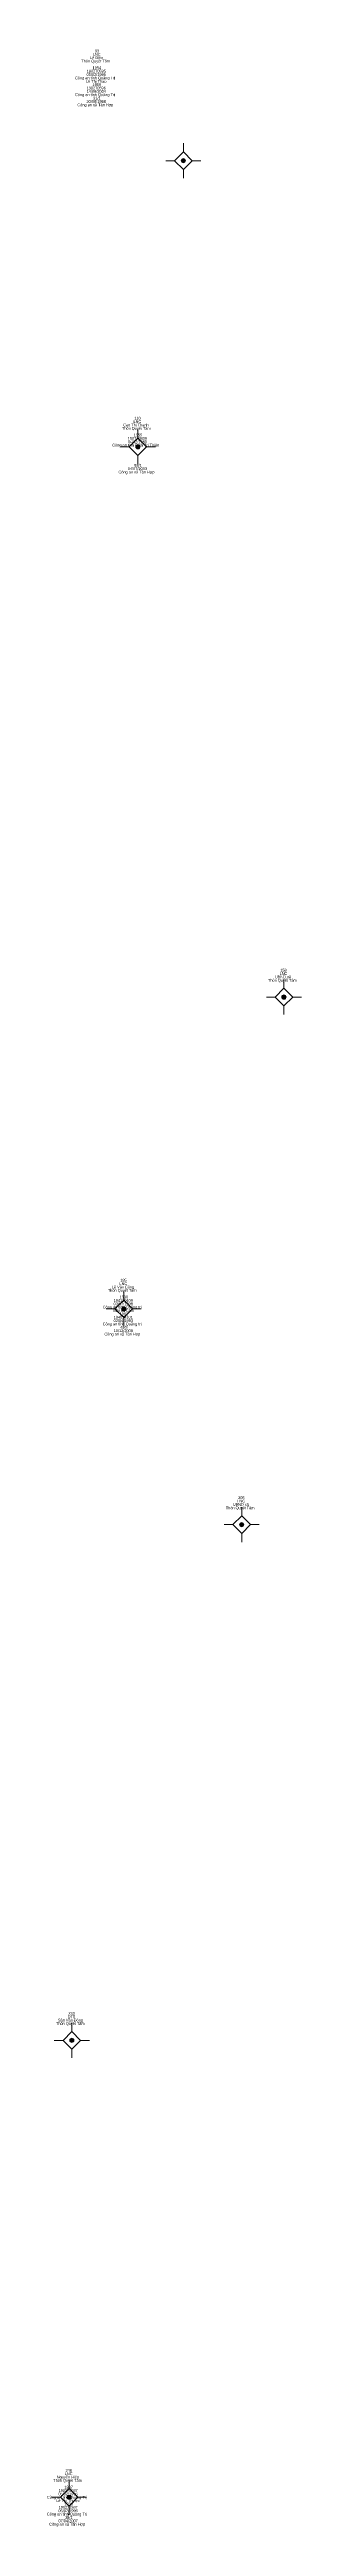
# Model space of a CAD drawing. Header units: metres. Extents: x 548452 to 551009, y 1840956 to 1844548.
# Drawn here: x 550798.4 to 550834.3, y 1841306.3 to 1841659.5 of the extents above; entities that cross this region are included whole.
import ezdxf
from ezdxf.enums import TextEntityAlignment as Align

# ---------------------------------------------------------------- set-up
doc = ezdxf.new("R2010")
doc.units = ezdxf.units.M
doc.header["$LTSCALE"] = 0.16
doc.layers.add('11', color=7, linetype='Continuous', lineweight=13)
doc.layers.add('15', color=7, linetype='Continuous')

msp = doc.modelspace()

# ---------------------------------------------------------------- hatches: boundary and pattern name
at = {"layer": '11'}
for points in [[(550817.7395, 1841643.62, 1), (550817.1395, 1841643.62, 1)], [(550811.2495, 1841602.82, 1), (550810.6495, 1841602.82, 1)], [(550832.0695, 1841524.36, 1), (550831.4695, 1841524.36, 1)], [(550809.2395, 1841479.91, 1), (550808.6395, 1841479.91, 1)], [(550826.0495, 1841449.14, 1), (550825.4495, 1841449.14, 1)], [(550801.8395, 1841375.61, 1), (550801.2395, 1841375.61, 1)], [(550801.4495, 1841310.46, 1), (550800.8495, 1841310.46, 1)]]:
    msp.add_hatch(color=256, dxfattribs=at).paths.add_polyline_path(points)

# ---------------------------------------------------------------- linework, layer by layer
for p, q in [((550817.44, 1841646.12), (550817.44, 1841644.87)), ((550816.19, 1841643.62), (550814.94, 1841643.62)), ((550817.44, 1841642.37), (550817.44, 1841641.12)), ((550819.94, 1841643.62), (550818.69, 1841643.62)), ((550810.95, 1841605.32), (550810.95, 1841604.07)), ((550809.7, 1841602.82), (550808.45, 1841602.82)), ((550810.95, 1841601.57), (550810.95, 1841600.32)), ((550813.45, 1841602.82), (550812.2, 1841602.82)), ((550830.52, 1841524.36), (550829.27, 1841524.36)), ((550831.77, 1841526.86), (550831.77, 1841525.61)), ((550834.27, 1841524.36), (550833.02, 1841524.36)), ((550831.77, 1841523.11), (550831.77, 1841521.86)), ((550808.94, 1841482.41), (550808.94, 1841481.16)), ((550807.69, 1841479.91), (550806.44, 1841479.91)), ((550808.94, 1841478.66), (550808.94, 1841477.41)), ((550811.44, 1841479.91), (550810.19, 1841479.91)), ((550825.75, 1841451.64), (550825.75, 1841450.39)), ((550824.5, 1841449.14), (550823.25, 1841449.14)), ((550825.75, 1841447.89), (550825.75, 1841446.64)), ((550828.25, 1841449.14), (550827, 1841449.14)), ((550800.29, 1841375.61), (550799.04, 1841375.61)), ((550801.54, 1841378.11), (550801.54, 1841376.86)), ((550804.04, 1841375.61), (550802.79, 1841375.61)), ((550801.54, 1841374.36), (550801.54, 1841373.11)), ((550801.15, 1841312.96), (550801.15, 1841311.71)), ((550799.9, 1841310.46), (550798.65, 1841310.46)), ((550801.15, 1841309.21), (550801.15, 1841307.96)), ((550803.65, 1841310.46), (550802.4, 1841310.46))]:
    msp.add_line(p, q, dxfattribs=at)
for points in [[(550817.44, 1841644.87), (550816.19, 1841643.62), (550817.44, 1841642.37), (550818.69, 1841643.62)], [(550810.95, 1841604.07), (550809.7, 1841602.82), (550810.95, 1841601.57), (550812.2, 1841602.82)], [(550831.77, 1841525.61), (550830.52, 1841524.36), (550831.77, 1841523.11), (550833.02, 1841524.36)], [(550808.94, 1841481.16), (550807.69, 1841479.91), (550808.94, 1841478.66), (550810.19, 1841479.91)], [(550825.75, 1841450.39), (550824.5, 1841449.14), (550825.75, 1841447.89), (550827, 1841449.14)], [(550801.54, 1841376.86), (550800.29, 1841375.61), (550801.54, 1841374.36), (550802.79, 1841375.61)], [(550801.15, 1841311.71), (550799.9, 1841310.46), (550801.15, 1841309.21), (550802.4, 1841310.46)]]:
    msp.add_lwpolyline(points, close=True, dxfattribs=at)
for centre in [(550817.4395, 1841643.62), (550810.9495, 1841602.82), (550831.7695, 1841524.36), (550808.9395, 1841479.91), (550825.7495, 1841449.14), (550801.5395, 1841375.61), (550801.1495, 1841310.46)]:
    msp.add_circle(centre, 0.3, dxfattribs=at)

# ---------------------------------------------------------------- texts
at = {"layer": '15'}
for s, width, p in [('Thôn Quyết Tâm', 0.85, (550804.94, 1841657.62)), ('Lê Biên', 0.85, (550805.065, 1841658.1)), ('LNC', 0.95, (550805.09, 1841658.58)), ('93', 0.8, (550805.125, 1841659.06)), ('Công an tỉnh Quảng Trị', 0.9, (550804.85, 1841655.22)), ('Lê Thị Thao', 0.9, (550805.01, 1841654.74)), ('05/02/1996', 0.9, (550805.01, 1841655.7)), ('190270595', 0.85, (550805.025, 1841656.18)), ('1959', 0.85, (550805.09, 1841654.26)), ('1954', 0.85, (550805.095, 1841656.66)), ('Công an tỉnh Quảng Trị', 0.9, (550804.85, 1841652.82)), ('Công an xã Tân Hợp', 0.9, (550804.89, 1841651.38)), ('30/08/1998', 0.9, (550805.005, 1841651.86)), ('14/06/2004', 0.9, (550805.025, 1841653.3)), ('190270596', 0.85, (550805.015, 1841653.78)), ('31/1', 0.85, (550805.115, 1841652.34)), ('Thôn Quyết Tâm', 0.85, (550810.73, 1841605.26)), ('Cao Thị Thanh ', 0.9, (550810.75, 1841605.74)), ('LNC', 0.95, (550810.88, 1841606.22)), ('110', 0.85, (550810.905, 1841606.7)), (' Công an tỉnh Bình Trị Thiên', 0.9, (550810.58, 1841602.86)), (' 04/02/1980', 0.9, (550810.8, 1841603.34)), (' 190719839', 0.85, (550810.8, 1841603.82)), (' 1955', 0.85, (550810.885, 1841604.3)), (' Công an xã Tân Hợp', 0.9, (550810.675, 1841599.02)), (' 04/07/2003', 0.9, (550810.805, 1841599.5)), (' 93/1', 0.85, (550810.89, 1841599.98)), ('UBND xã', 0.95, (550831.645, 1841527.04)), ('LNC', 0.95, (550831.7, 1841527.52)), ('158', 0.85, (550831.715, 1841528)), ('Thôn Quyết Tâm', 0.85, (550831.55, 1841526.56)), ('Thôn Quyết Tâm', 0.85, (550808.72, 1841482.35)), (' Lê Văn Công', 0.9, (550808.76, 1841482.83)), ('LNC', 0.95, (550808.87, 1841483.31)), (' 1980', 0.85, (550808.87, 1841481.39)), ('185', 0.85, (550808.9, 1841483.79)), (' Công an tỉnh Quảng trị', 0.9, (550808.635, 1841479.95)), (' Công an tỉnh Quảng trị', 0.9, (550808.635, 1841477.55)), (' Trần thị Lâm', 0.9, (550808.76, 1841479.47)), (' 03/07/1998', 0.9, (550808.79, 1841480.43)), (' 02/04/1993', 0.9, (550808.795, 1841478.03)), (' 194139409', 0.85, (550808.79, 1841480.91)), (' 194034101', 0.85, (550808.795, 1841478.51)), (' 1982', 0.85, (550808.87, 1841478.99)), (' Công an xã Tân Hợp', 0.9, (550808.665, 1841476.11)), (' 10/12/2008', 0.9, (550808.79, 1841476.59)), (' 45/5', 0.85, (550808.875, 1841477.07)), ('208', 0.85, (550825.695, 1841452.78)), ('Thôn Quyết Tâm', 0.85, (550825.53, 1841451.34)), ('UBND xã', 0.95, (550825.625, 1841451.82)), ('LNC', 0.95, (550825.68, 1841452.3)), ('DTT', 0.95, (550801.48, 1841378.77)), ('233', 0.85, (550801.5, 1841379.25)), ('Thôn Quyết Tâm', 0.85, (550801.32, 1841377.81)), ('Sân Vận Động', 0.9, (550801.345, 1841378.29)), ('Thôn Quyết Tâm', 0.85, (550800.93, 1841312.66)), ('Nguyễn Hiệp', 0.9, (550800.99, 1841313.14)), ('LNC', 0.95, (550801.08, 1841313.62)), ('1937', 0.85, (550801.085, 1841311.7)), ('248', 0.85, (550801.095, 1841314.1)), ('Công an tỉnh Quảng Trị', 0.9, (550800.84, 1841310.26)), ('Lê Thị Thược', 0.9, (550800.975, 1841309.78)), ('05/02/1996', 0.9, (550801, 1841310.74)), ('05/02/1996', 0.9, (550801, 1841308.34)), ('190270587', 0.85, (550801.01, 1841311.22)), ('190270597', 0.85, (550801.01, 1841308.82)), ('1936', 0.85, (550801.09, 1841309.3)), ('Công an tỉnh Quảng Trị', 0.9, (550800.84, 1841307.86)), ('Công an xã Tân Hợp', 0.9, (550800.88, 1841306.42)), ('07/04/2007', 0.9, (550801.005, 1841306.9)), ('38/1', 0.85, (550801.105, 1841307.38))]:
    msp.add_text(s, height=0.4, dxfattribs=dict(at, width=width)).set_placement(p, align=Align.CENTER)

doc.saveas('drawing.dxf')
